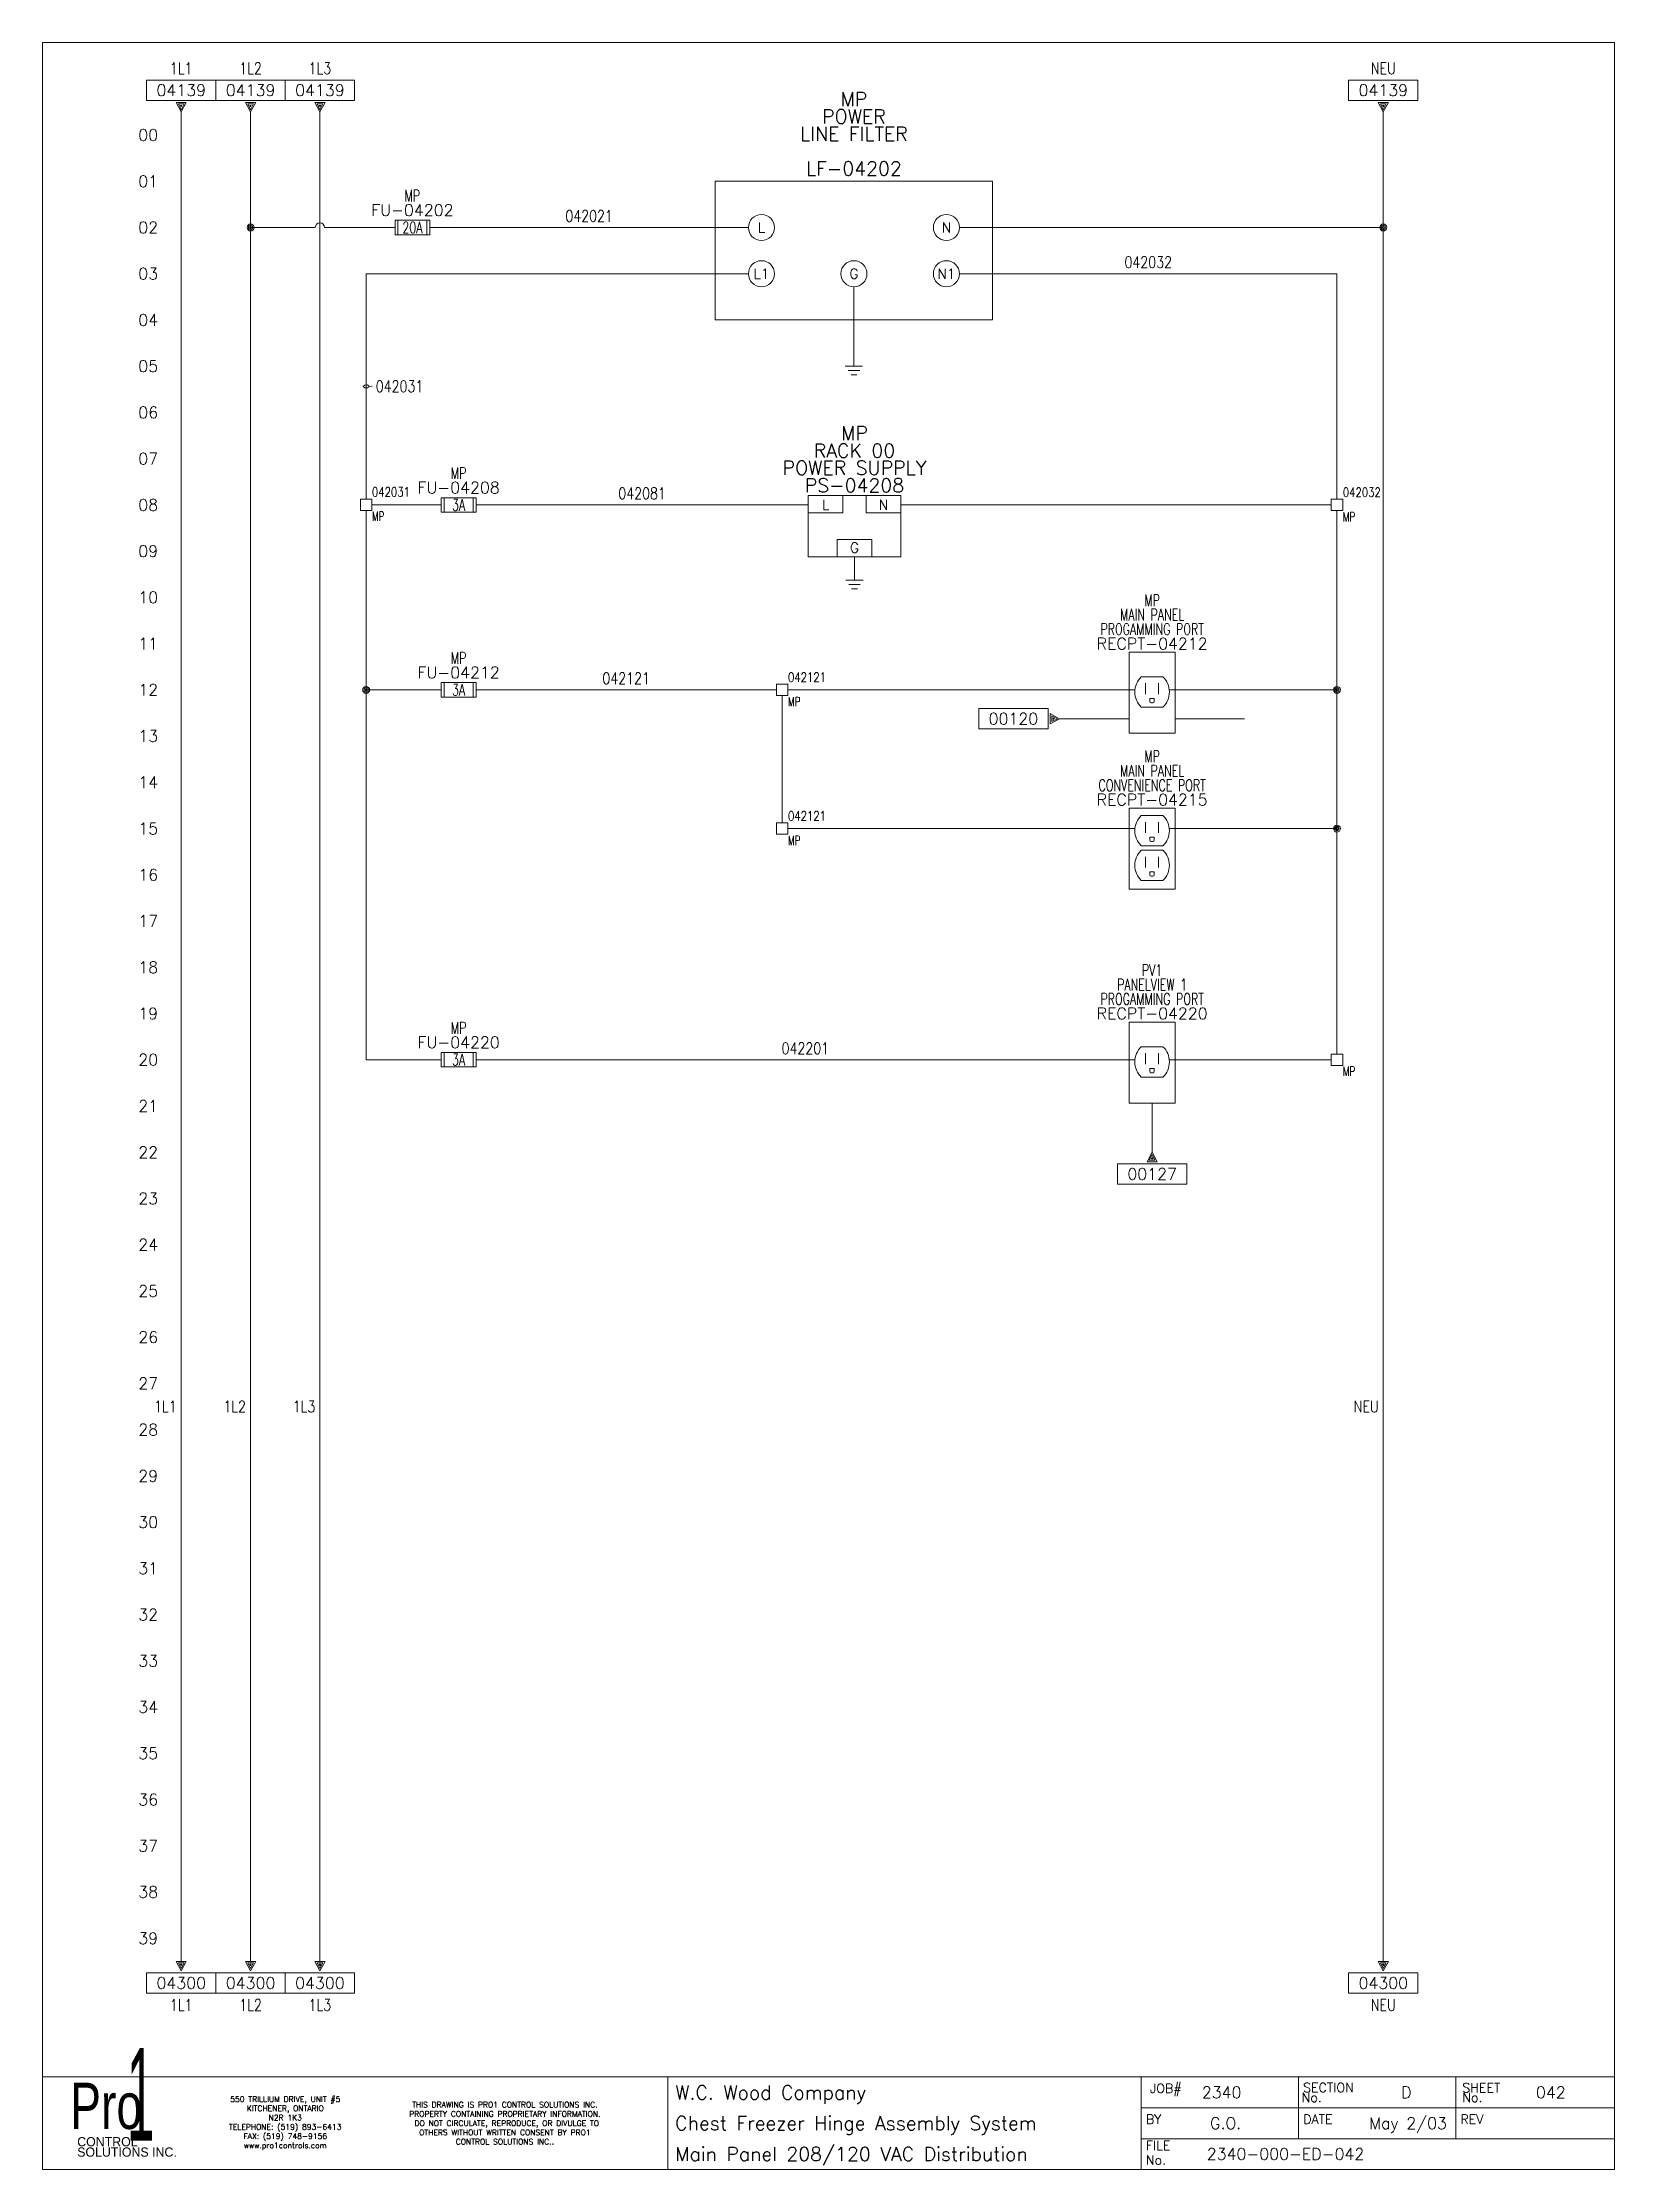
# Model space of a CAD drawing. Header units: inches. Extents: x 0 to 17, y 0 to 23.
import ezdxf
from ezdxf.enums import TextEntityAlignment as Align

# ---------------------------------------------------------------- set-up
doc = ezdxf.new("R2010")
doc.units = ezdxf.units.IN
doc.header["$MEASUREMENT"] = 0
doc.layers.get('0').update_dxf_attribs({"lineweight": 5})
for name, color, linetype, lineweight in [('_MULTI_WIRE', 9, 'Continuous', 5), ('BOARDER', 5, 'Continuous', 5), ('DESC', 1, 'Continuous', 5), ('LOC', 252, 'Continuous', 5), ('MISC', 2, 'Continuous', 5), ('SYMS', 7, 'Continuous', 5), ('TAGS', 2, 'Continuous', 5), ('TERMS', 2, 'Continuous', 5), ('Title_Block_Info', 2, 'Continuous', 5), ('WIRENO', 1, 'Continuous', 5), ('WIRES', 7, 'Continuous', 5), ('XREF', 1, 'Continuous', 5)]:
    doc.layers.add(name, color=color, linetype=linetype, lineweight=lineweight)
doc.layers.add('WIRENO_DEST', color=1, linetype='Continuous')
doc.styles.add('SIVAN', font='sivan.TTF', dxfattribs={"height": 1})
doc.styles.add('STACCO', font='STAC222N.TTF', dxfattribs={"height": 1})
doc.styles.get("Standard").update_dxf_attribs({"font": 'romans.shx'})
doc.styles.add('WD', font='romans.shx')

msp = doc.modelspace()

# ---------------------------------------------------------------- texts
at = {"color": 2, "style": 'WD'}
for s, p in [('01', (1.25, 21.5)), ('02', (1.25, 21)), ('03', (1.25, 20.5)), ('04', (1.25, 20)), ('05', (1.25, 19.5)), ('06', (1.25, 19)), ('07', (1.25, 18.5)), ('08', (1.25, 18)), ('09', (1.25, 17.5)), ('10', (1.25, 17)), ('11', (1.25, 16.5)), ('12', (1.25, 16)), ('13', (1.25, 15.5)), ('14', (1.25, 15)), ('15', (1.25, 14.5)), ('16', (1.25, 14)), ('17', (1.25, 13.5)), ('18', (1.25, 13)), ('19', (1.25, 12.5)), ('20', (1.25, 12)), ('21', (1.25, 11.5)), ('22', (1.25, 11)), ('23', (1.25, 10.5)), ('24', (1.25, 10)), ('25', (1.25, 9.5)), ('26', (1.25, 9)), ('27', (1.25, 8.5)), ('28', (1.25, 8)), ('29', (1.25, 7.5)), ('30', (1.25, 7)), ('31', (1.25, 6.5)), ('32', (1.25, 6)), ('33', (1.25, 5.5)), ('34', (1.25, 5)), ('35', (1.25, 4.5)), ('36', (1.25, 4)), ('37', (1.25, 3.5)), ('38', (1.25, 3)), ('39', (1.25, 2.5))]:
    msp.add_text(s, height=0.125, dxfattribs=at).set_placement(p, align=Align.MIDDLE_RIGHT)

# ---------------------------------------------------------------- blocks, each defined once
blk = doc.blocks.new('WD_MLRH')
at = {"color": 2, "style": 'WD'}
blk.add_attdef('RUNGFIRST', text='', height=0.125, dxfattribs=at).set_placement((-0.25, 0), align=Align.MIDDLE_RIGHT)
at = {"style": 'WD', "flags": 1}
for tag, p in [('RUNGHORV', (-0.25, -0.127)), ('RUNGDIST', (-0.25, -0.2)), ('RUNGCNT', (-0.25, -0.237)), ('RUNGINC', (-0.25, -0.163)), ('WIRE-START', (-0.25, -0.356)), ('WIRE-GSUF', (-0.25, -0.396)), ('PH3SPACE', (-0.25, -0.437)), ('WIREMODE', (-0.25, -0.281)), ('WIREFMT', (-0.25, -0.321))]:
    blk.add_attdef(tag, text='', height=0.025, dxfattribs=at).set_placement(p, align=Align.RIGHT)
blk = doc.blocks.new('HA2D2')
for p, q in [((0.375, 0.344), (-0.375, 0.344)), ((-0.375, 0.344), (-0.375, 0.125)), ((0.375, 0.125), (0.375, 0.344)), ((-0.375, 0.125), (0.375, 0.125)), ((0.055, 0.102), (-0.055, 0.102)), ((-0.055, 0.102), (0, 0)), ((0, 0.023), (-0.031, 0.086)), ((-0.031, 0.086), (0.031, 0.086)), ((0, 0.055), (-0.008, 0.07)), ((-0.008, 0.07), (0.008, 0.07)), ((0, 0), (0.055, 0.102)), ((0.031, 0.086), (0, 0.023)), ((0.008, 0.07), (0, 0.055))]:
    blk.add_line(p, q)
at = {"style": 'WD', "width": 0.8, "flags": 8}
for tag, p in [('DESC1', (0, 0.722)), ('WIRENO', (0, 0.534))]:
    blk.add_attdef(tag, text='', height=0.125, dxfattribs=at).set_placement(p, align=Align.TOP_CENTER)
at = {"style": 'WD'}
blk.add_attdef('XREF', text='', height=0.125, dxfattribs=at).set_placement((0, 0.172), align=Align.CENTER)
at = {"style": 'WD', "flags": 1}
for tag, p in [('X8TERM01', (0, 0)), ('SIGCODE', (0.088, 0.066))]:
    blk.add_attdef(tag, p, '', height=0.01, dxfattribs=at)
blk = doc.blocks.new('WD_WNV')
at = {"linetype": 'Continuous', "style": 'WD', "width": 0.8}
blk.add_attdef('WIRENO', text='', height=0.125, dxfattribs=at).set_placement((-0.05, 0), align=Align.MIDDLE_RIGHT)
blk = doc.blocks.new('HA2S4')
for p, q in [((-0.055, 0), (0.055, 0)), ((0, -0.102), (-0.055, 0)), ((0.055, 0), (0, -0.102)), ((0.375, -0.125), (-0.375, -0.125)), ((-0.375, -0.125), (-0.375, -0.344)), ((-0.031, -0.016), (0, -0.078)), ((0.031, -0.016), (-0.031, -0.016)), ((-0.008, -0.031), (0, -0.047)), ((0.008, -0.031), (-0.008, -0.031)), ((0, -0.078), (0.031, -0.016)), ((0, -0.047), (0.008, -0.031)), ((0.375, -0.344), (0.375, -0.125)), ((-0.375, -0.344), (0.375, -0.344))]:
    blk.add_line(p, q)
at = {"style": 'WD', "flags": 1}
for tag, p in [('X2TERM01', (0, 0)), ('SIGCODE', (0.088, -0.059))]:
    blk.add_attdef(tag, p, '', height=0.01, dxfattribs=at)
at = {"style": 'WD'}
blk.add_attdef('XREF', text='', height=0.125, dxfattribs=at).set_placement((0, -0.297), align=Align.CENTER)
at = {"style": 'WD', "width": 0.8, "flags": 8}
for tag, p in [('WIRENO', (0, -0.409)), ('DESC1', (0, -0.597))]:
    blk.add_attdef(tag, text='', height=0.125, dxfattribs=at).set_placement(p, align=Align.TOP_CENTER)
blk = doc.blocks.new('WDDOT')
for radius in [0.0375, 0.0234, 0.0116]:
    blk.add_circle((0, 0), radius)
blk = doc.blocks.new('HLF11_CORCOM_LINE_FILTER')
at = {"linetype": 'Continuous'}
blk.add_lwpolyline([(-1.5, 0.5), (1.5, 0.5), (1.5, -1), (-1.5, -1)], close=True, dxfattribs=at)
for centre in [(-1, 0), (1, 0), (-1, -0.5), (0, -0.5), (1, -0.5)]:
    blk.add_circle(centre, 0.141)
at = {"style": 'WD'}
for tag, p in [('LOC', (0, 1.312)), ('DESC1', (0, 1.125)), ('DESC2', (0, 0.938)), ('DESC3', (0, 0.75)), ('TAG1', (0, 0.562))]:
    blk.add_attdef(tag, text='', height=0.15, dxfattribs=at).set_placement(p, align=Align.CENTER)
blk.add_attdef('INST', (-0.25, 0.25), '', height=0.15, dxfattribs=at)
at = {"linetype": 'Continuous', "style": 'WD'}
for tag, p in [('TERM01', (-1, 0)), ('TERM05', (1, 0)), ('TERM02', (-1, -0.5)), ('TERM03', (0, -0.5)), ('TERM04', (1, -0.5))]:
    blk.add_attdef(tag, text='', height=0.109, dxfattribs=at).set_placement(p, align=Align.MIDDLE)
at = {"style": 'WD', "flags": 1}
for tag, p, height in [('X4TERM01', (-1.141, 0), 0.015), ('X2TERM01', (-1, 0.141), 0.015), ('X2TERM05', (1, 0.141), 0.015), ('X1TERM05', (1.141, 0), 0.015), ('FAMILY', (-0.062, -0.312), 0.01), ('MFG', (-0.062, -0.375), 0.01), ('CAT', (-0.062, -0.438), 0.01), ('X4TERM02', (-1.141, -0.5), 0.015), ('X8TERM02', (-1, -0.641), 0.015), ('ASSYCODE', (-0.062, -0.5), 0.01), ('X8TERM03', (0, -0.641), 0.015), ('X8TERM04', (1, -0.641), 0.015), ('X1TERM04', (1.141, -0.5), 0.015)]:
    blk.add_attdef(tag, p, '', height=height, dxfattribs=at)
blk = doc.blocks.new('HFU1')
for p, q in [((-0.188, -0.078), (-0.188, 0.078)), ((-0.188, 0.078), (0.188, 0.078)), ((-0.156, 0.078), (-0.156, -0.078)), ((0.156, 0.078), (0.156, -0.078)), ((0.188, 0.078), (0.188, -0.078)), ((0.188, -0.078), (-0.188, -0.078))]:
    blk.add_line(p, q)
at = {"style": 'WD', "width": 0.7}
for tag, p in [('INST', (0, 0.451)), ('LOC', (0, 0.281))]:
    blk.add_attdef(tag, text='', height=0.125, dxfattribs=at).set_placement(p, align=Align.CENTER)
at = {"style": 'WD'}
blk.add_attdef('TAG1', text='', height=0.125, dxfattribs=at).set_placement((0, 0.125), align=Align.CENTER)
at = {"linetype": 'Continuous', "style": 'WD', "flags": 9}
for tag, p in [('ASSYCODE', (0.157, 0.251)), ('MFG', (0.156, 0.083)), ('CAT', (0.156, 0.102))]:
    blk.add_attdef(tag, text='', height=0.01, dxfattribs=at).set_placement(p, align=Align.CENTER)
at = {"style": 'WD', "width": 0.7}
blk.add_attdef('RATING1', text='', height=0.125, dxfattribs=at).set_placement((0, 0), align=Align.MIDDLE_CENTER)
at = {"style": 'WD'}
for tag, p, flags in [('X4TERM01', (-0.188, 0), 1), ('FAMILY', (0.129, 0.108), 9), ('X1TERM02', (0.188, 0), 1)]:
    blk.add_attdef(tag, p, '', height=0.01, dxfattribs=dict(at, flags=flags))
for tag, p in [('X2LINK', (0, 0.109)), ('X8LINK', (0, -0.109))]:
    blk.add_attdef(tag, p, '', height=0.01, dxfattribs=at)
at = {"linetype": 'Continuous', "style": 'WD', "flags": 8}
blk.add_attdef('TERM01', text='', height=0.125, dxfattribs=at).set_placement((-0.25, -0.031), align=Align.TOP_RIGHT)
blk.add_attdef('TERM02', text='', height=0.125, dxfattribs=at).set_placement((0.25, -0.031), align=Align.TOP_LEFT)
blk = doc.blocks.new('VGND2')
for p, q in [((0.09375, 0), (-0.09375, 0)), ((-0.0625, -0.046875), (0.0625, -0.046875)), ((-0.03125, -0.09375), (0.03125, -0.09375))]:
    blk.add_line(p, q)
at = {"style": 'WD', "flags": 1}
blk.add_attdef('X2TERM01', (0, 0), '', height=0.01, dxfattribs=at)
blk = doc.blocks.new('HPS11_PLC_POWER_SUPPLY_110VAC')
for p, q in [((-0.5, 0.1), (-0.125, 0.1)), ((-0.5, -0.087), (-0.5, 0.1)), ((-0.125, 0.1), (-0.125, -0.087)), ((0.125, 0.1), (0.5, 0.1)), ((0.125, -0.087), (0.125, 0.1)), ((0.5, 0.1), (0.5, -0.087)), ((-0.125, -0.087), (-0.5, -0.087)), ((0.5, -0.087), (0.125, -0.087)), ((-0.188, -0.375), (0.188, -0.375)), ((-0.188, -0.562), (-0.188, -0.375)), ((0.188, -0.375), (0.188, -0.562)), ((0.188, -0.562), (-0.188, -0.562))]:
    blk.add_line(p, q)
at = {"linetype": 'Continuous'}
blk.add_lwpolyline([(-0.5, 0.1), (0.5, 0.1), (0.5, -0.562), (-0.5, -0.562)], close=True, dxfattribs=at)
at = {"style": 'WD'}
for tag, p in [('LOC', (0, 0.7)), ('DESC1', (0, 0.513)), ('DESC2', (0, 0.325)), ('TAG1', (0, 0.138))]:
    blk.add_attdef(tag, text='', height=0.15, dxfattribs=at).set_placement(p, align=Align.CENTER)
at = {"linetype": 'Continuous', "style": 'WD'}
for tag, p in [('TERM01', (-0.312, 0)), ('TERM05', (0.313, 0)), ('TERM03', (0, -0.462))]:
    blk.add_attdef(tag, text='', height=0.109, dxfattribs=at).set_placement(p, align=Align.MIDDLE)
at = {"style": 'WD', "flags": 1}
for tag, p, height in [('X4TERM01', (-0.5, 0), 0.015), ('X1TERM05', (0.5, 0), 0.015), ('FAMILY', (-0.062, -0.312), 0.01), ('MFG', (-0.062, -0.375), 0.01), ('CAT', (-0.062, -0.438), 0.01), ('ASSYCODE', (-0.062, -0.5), 0.01), ('X8TERM03', (0, -0.562), 0.015)]:
    blk.add_attdef(tag, p, '', height=height, dxfattribs=at)
at = {"style": 'WD'}
blk.add_attdef('INST', (-0.25, -0.25), '', height=0.15, dxfattribs=at)
blk = doc.blocks.new('WD_WNH')
at = {"linetype": 'Continuous', "style": 'WD', "width": 0.8}
blk.add_attdef('WIRENO', text='', height=0.125, dxfattribs=at).set_placement((0, 0.0625), align=Align.CENTER)
blk = doc.blocks.new('HT0W01')
for p, q in [((-0.062, 0.062), (0.062, 0.062)), ((-0.062, -0.062), (-0.062, 0.062)), ((0.062, 0.062), (0.062, -0.062)), ((0.062, -0.062), (-0.062, -0.062))]:
    blk.add_line(p, q)
at = {"style": 'WD', "width": 0.7}
for tag, p in [('INST', (0.062, 0.214)), ('LOC', (0.062, -0.178))]:
    blk.add_attdef(tag, p, '', height=0.1, dxfattribs=at)
at = {"style": 'WD', "flags": 1}
for tag, p, height in [('X4TERM01', (-0.062, 0), 0.01), ('X4TERMDESC01', (-0.055, -0.023), 0.025), ('X2TERMDESC01', (-0.006, 0.029), 0.025), ('X2TERM01', (0, 0.062), 0.01), ('X1TERMDESC01', (0.039, 0.007), 0.025), ('X1TERM01', (0.062, 0), 0.01), ('X8TERM01', (0, -0.062), 0.01), ('X8TERMDESC01', (0, -0.054), 0.025)]:
    blk.add_attdef(tag, p, '', height=height, dxfattribs=at)
at = {"linetype": 'Continuous', "style": 'WD'}
for tag, p, width, flags in [('WIRENO', (0.062, 0.087), 0.8, 8), ('TAGSTRIP', (0.05, -0.297), 0.9, 8), ('CAT', (0.213, -0.406), 0.8, 1)]:
    blk.add_attdef(tag, p, '', height=0.1, dxfattribs=dict(at, width=width, flags=flags))
at = {"linetype": 'Continuous', "style": 'WD', "width": 0.8, "flags": 1}
blk.add_attdef('MFG', text='', height=0.1, dxfattribs=at).set_placement((0.088, -0.406), align=Align.RIGHT)
at = {"style": 'WD', "width": 0.7, "flags": 1}
blk.add_attdef('ASSYCODE', (0.062, -0.281), '', height=0.01, dxfattribs=at)
blk = doc.blocks.new('VT0W01')
for p, q in [((-0.062, 0.062), (0.062, 0.062)), ((-0.062, -0.062), (-0.062, 0.062)), ((0.062, 0.062), (0.062, -0.062)), ((0.062, -0.062), (-0.062, -0.062))]:
    blk.add_line(p, q)
at = {"style": 'WD', "width": 0.7}
for tag, p in [('INST', (0.062, 0.208)), ('LOC', (0.062, -0.173))]:
    blk.add_attdef(tag, p, '', height=0.1, dxfattribs=at)
at = {"style": 'WD', "flags": 1}
for tag, p, height in [('X4TERM01', (-0.062, 0), 0.01), ('X4TERMDESC01', (-0.055, -0.023), 0.025), ('X2TERMDESC01', (-0.006, 0.029), 0.025), ('X2TERM01', (0, 0.062), 0.01), ('X1TERMDESC01', (0.039, -0.003), 0.025), ('X1TERM01', (0.062, 0), 0.01), ('X8TERM01', (0, -0.062), 0.01), ('X8TERMDESC01', (0, -0.054), 0.025)]:
    blk.add_attdef(tag, p, '', height=height, dxfattribs=at)
at = {"linetype": 'Continuous', "style": 'WD'}
for tag, p, width, flags in [('WIRENO', (0.062, 0.091), 0.8, 8), ('TAGSTRIP', (0.05, -0.282), 0.9, 8), ('CAT', (0.213, -0.406), 0.8, 1)]:
    blk.add_attdef(tag, p, '', height=0.1, dxfattribs=dict(at, width=width, flags=flags))
at = {"linetype": 'Continuous', "style": 'WD', "width": 0.8, "flags": 1}
blk.add_attdef('MFG', text='', height=0.1, dxfattribs=at).set_placement((0.088, -0.406), align=Align.RIGHT)
at = {"style": 'WD', "width": 0.7, "flags": 1}
blk.add_attdef('ASSYCODE', (0.062, -0.281), '', height=0.01, dxfattribs=at)
blk = doc.blocks.new('TB_P')
at = {"color": 5}
blk.add_line((6.764, 0), (6.764, 1), dxfattribs=at)
at = {"color": 5, "linetype": 'Continuous'}
blk.add_line((15.283, 1), (15.283, 0.667), dxfattribs=at)
blk.add_lwpolyline([(0, 0), (17, 0), (17, 23), (0, 23)], close=True, dxfattribs=at)
at = {"layer": 'BOARDER', "linetype": 'Continuous'}
for p, q in [((0, 1), (17, 1)), ((0, 1), (0, 0)), ((11.882, 1), (11.882, 0.667)), ((11.882, 1), (11.882, 0)), ((11.882, 1), (11.882, 0)), ((11.882, 1), (11.882, 0)), ((13.583, 1), (13.583, 0.667)), ((11.882, 0.667), (17, 0.667)), ((13.583, 0.667), (13.583, 0.333)), ((15.283, 0.667), (15.283, 0.333)), ((11.882, 0.333), (17, 0.333))]:
    blk.add_line(p, q, dxfattribs=at)
at = {"color": 5, "char_height": 0.06, "attachment_point": 5, "style": 'WD'}
for s, insert, width in [('550 TRILLIUM DRIVE, UNIT #5\\PKITCHENER, ONTARIO\\PN2R 1K3\\PTELEPHONE: (519) 893-6413\\PFAX: (519) 748-9156\\Pwww.pro1controls.com', (2.625, 0.5), 1.804), ('THIS DRAWING IS PRO1 CONTROL SOLUTIONS INC. PROPERTY CONTAINING PROPRIETARY INFORMATION.  DO NOT CIRCULATE, REPRODUCE, OR DIVULGE TO OTHERS WITHOUT WRITTEN CONSENT BY PRO1 CONTROL SOLUTIONS INC..', (5, 0.5), 2.264)]:
    blk.add_mtext(s, dxfattribs=dict(at, insert=insert, width=width))
at = {"color": 2, "linetype": 'Continuous', "style": 'WD', "flags": 1}
for tag, p in [('REV1_NO', (1.734, 3.29)), ('REV1_BY', (7.303, 3.29)), ('REV1_DATE', (9.562, 3.29)), ('REV2_NO', (1.734, 3.04)), ('REV2_BY', (7.303, 3.04)), ('REV2_DATE', (9.562, 3.04)), ('REV3_NO', (1.734, 2.79)), ('REV3_BY', (7.303, 2.79)), ('REV3_DATE', (9.562, 2.79)), ('REV4_NO', (1.734, 2.54)), ('REV4_BY', (7.303, 2.54)), ('REV4_DATE', (9.562, 2.54)), ('REV5_NO', (1.734, 2.29)), ('REV5_BY', (7.303, 2.29)), ('REV5_DATE', (9.562, 2.29)), ('REV6_NO', (1.734, 2.04)), ('REV6_BY', (7.303, 2.04)), ('REV6_DATE', (9.562, 2.04)), ('REV7_NO', (1.734, 1.79)), ('REV7_BY', (7.303, 1.79)), ('REV7_DATE', (9.562, 1.79)), ('REV8_NO', (1.734, 1.54)), ('REV8_BY', (7.303, 1.54)), ('REV8_DATE', (9.562, 1.54)), ('REV9_NO', (1.734, 1.29)), ('REV9_BY', (7.303, 1.29)), ('REV9_DATE', (9.562, 1.29))]:
    blk.add_attdef(tag, text='', height=0.15, dxfattribs=at).set_placement(p, align=Align.MIDDLE_CENTER)
for tag, p in [('REV1_CHANGE', (2.292, 3.29)), ('REV2_CHANGE', (2.292, 3.04)), ('REV3_CHANGE', (2.292, 2.79)), ('REV4_CHANGE', (2.292, 2.54)), ('REV5_CHANGE', (2.292, 2.29)), ('REV6_CHANGE', (2.292, 2.04)), ('REV7_CHANGE', (2.292, 1.79)), ('REV8_CHANGE', (2.292, 1.54)), ('REV9_CHANGE', (2.292, 1.29))]:
    blk.add_attdef(tag, text='', height=0.15, dxfattribs=at).set_placement(p, align=Align.MIDDLE_LEFT)
at = {"layer": 'BOARDER', "lineweight": 0}
for s, height, style, width, p in [('1', 1, 'SIVAN', 0.4, (1.062, 0.812)), ('Pro', 0.5, 'STACCO', 0.75, (0.688, 0.688))]:
    blk.add_text(s, height=height, dxfattribs=dict(at, style=style, width=width)).set_placement(p, align=Align.MIDDLE_CENTER)
at = {"layer": 'BOARDER', "linetype": 'Continuous', "style": 'WD'}
for s, p in [('JOB#', (11.976, 0.827)), ('SECTION', (13.633, 0.835)), ('SHEET', (15.354, 0.834)), ('No.', (13.617, 0.729)), ('No.', (15.354, 0.729)), ('BY', (11.933, 0.493)), ('DATE', (13.634, 0.493)), ('REV', (15.334, 0.493)), ('FILE', (11.932, 0.21)), ('No.', (11.932, 0.052))]:
    blk.add_text(s, height=0.1, dxfattribs=at).set_placement(p)
at = {"layer": 'BOARDER', "lineweight": 0, "style": 'STACCO'}
for s, p in [('SOLUTIONS INC.', (0.375, 0.188)), ('CONTROL', (0.375, 0.3))]:
    blk.add_text(s, height=0.1, dxfattribs=at).set_placement(p, align=Align.MIDDLE_LEFT)
at = {"layer": 'Title_Block_Info', "ltscale": 0.1}
for tag, p in [('CUSTOMER', (6.842, 0.833)), ('JOB DESCRIPTION LINE', (6.842, 0.5)), ('DRAWING DESCRIPTION', (6.842, 0.167))]:
    blk.add_attdef(tag, text='', height=0.15, dxfattribs=at).set_placement(p, align=Align.MIDDLE_LEFT)
at = {"layer": 'Title_Block_Info', "ltscale": 0.1, "style": 'WD'}
for tag, p in [('JOB #', (12.752, 0.833)), ('SEC. NO.', (14.75, 0.833)), ('SHT. NO.', (16.312, 0.833)), ('NAME', (12.795, 0.5)), ('REV', (16.194, 0.5))]:
    blk.add_attdef(tag, text='', height=0.125, dxfattribs=at).set_placement(p, align=Align.MIDDLE_CENTER)
blk.add_attdef('DATE', text='', height=0.125, dxfattribs=at).set_placement((15.188, 0.5), align=Align.MIDDLE_RIGHT)
blk.add_attdef('FILE NUMBER', text='', height=0.125, dxfattribs=at).set_placement((12.591, 0.167), align=Align.MIDDLE_LEFT)
blk = doc.blocks.new('HCN1RSGL')
for p, q in [((-0.25, 0.406), (0.25, 0.406)), ((-0.25, -0.469), (-0.25, 0.406)), ((0.25, 0.406), (0.25, -0.469)), ((0.117, 0.14), (-0.117, 0.14)), ((-0.071, 0.071), (-0.071, -0.046)), ((0.07, 0.071), (0.07, -0.046)), ((0.117, -0.187), (-0.117, -0.187)), ((-0.024, -0.093), (0.023, -0.093)), ((-0.024, -0.125), (-0.024, -0.093)), ((0.008, -0.14), (-0.009, -0.14)), ((0.023, -0.093), (0.023, -0.125)), ((0.25, -0.469), (-0.25, -0.469))]:
    blk.add_line(p, q)
for centre, radius, start, end in [((0.039, -0.023), 0.226, 133.6028, 226.3972), ((-0.039, -0.023), 0.226, 313.6028, 46.3972), ((-0.009, -0.125), 0.015, 180, 270), ((0.008, -0.125), 0.015, 270, 0)]:
    blk.add_arc(centre, radius, start, end)
at = {"style": 'WD', "width": 0.7}
for tag, p in [('INST', (0, 1.076)), ('LOC', (0, 0.906)), ('DESC1', (0, 0.75)), ('DESC2', (0, 0.594))]:
    blk.add_attdef(tag, text='', height=0.125, dxfattribs=at).set_placement(p, align=Align.CENTER)
at = {"style": 'WD'}
blk.add_attdef('TAG1', text='', height=0.125, dxfattribs=at).set_placement((0, 0.438), align=Align.CENTER)
for tag, p, flags in [('X4TERM01', (-0.188, 0), 1), ('X1TERM02', (0.188, 0), 1), ('FAMILY', (0.205, 0.152), 9), ('X8TERM03', (0, -0.14), 1)]:
    blk.add_attdef(tag, p, '', height=0.01, dxfattribs=dict(at, flags=flags))
at = {"linetype": 'Continuous', "style": 'WD', "flags": 9}
for tag, p in [('ASSYCODE', (0.23, 0.071)), ('MFG', (0.228, 0.089)), ('CAT', (0.23, 0.108))]:
    blk.add_attdef(tag, text='', height=0.01, dxfattribs=at).set_placement(p, align=Align.CENTER)
at = {"linetype": 'Continuous', "style": 'WD', "flags": 8}
blk.add_attdef('TERM01', text='', height=0.125, dxfattribs=at).set_placement((-0.281, -0.016), align=Align.TOP_RIGHT)
for tag, p in [('TERM02', (0.281, -0.016)), ('TERM03', (0.08, -0.243))]:
    blk.add_attdef(tag, text='', height=0.125, dxfattribs=at).set_placement(p, align=Align.TOP_LEFT)
blk = doc.blocks.new('HA2D4')
for p, q in [((-0.055, -0.102), (0, 0)), ((0, 0), (0.055, -0.102)), ((0.375, -0.125), (-0.375, -0.125)), ((-0.375, -0.125), (-0.375, -0.344)), ((0.055, -0.102), (-0.055, -0.102)), ((0, -0.023), (-0.031, -0.086)), ((-0.031, -0.086), (0.031, -0.086)), ((0, -0.055), (-0.008, -0.07)), ((-0.008, -0.07), (0.008, -0.07)), ((0.031, -0.086), (0, -0.023)), ((0.008, -0.07), (0, -0.055)), ((0.375, -0.344), (0.375, -0.125)), ((-0.375, -0.344), (0.375, -0.344))]:
    blk.add_line(p, q)
at = {"style": 'WD', "flags": 1}
for tag, p in [('X2TERM01', (0, 0)), ('SIGCODE', (0.088, -0.059))]:
    blk.add_attdef(tag, p, '', height=0.01, dxfattribs=at)
at = {"style": 'WD'}
blk.add_attdef('XREF', text='', height=0.125, dxfattribs=at).set_placement((0, -0.297), align=Align.CENTER)
at = {"style": 'WD', "width": 0.8, "flags": 8}
for tag, p in [('WIRENO', (0, -0.409)), ('DESC1', (0, -0.597))]:
    blk.add_attdef(tag, text='', height=0.125, dxfattribs=at).set_placement(p, align=Align.TOP_CENTER)
blk = doc.blocks.new('HA2D3')
for p, q in [((-0.125, 0.109), (-0.875, 0.109)), ((-0.875, 0.109), (-0.875, -0.109)), ((-0.125, 0.109), (-0.125, -0.109)), ((-0.102, 0.055), (-0.102, -0.055)), ((0, 0), (-0.102, 0.055)), ((-0.102, -0.055), (0, 0)), ((-0.086, 0.031), (-0.023, 0)), ((-0.086, -0.031), (-0.086, 0.031)), ((-0.023, 0), (-0.086, -0.031)), ((-0.07, 0.008), (-0.055, 0)), ((-0.07, -0.008), (-0.07, 0.008)), ((-0.055, 0), (-0.07, -0.008)), ((-0.875, -0.109), (-0.125, -0.109))]:
    blk.add_line(p, q)
at = {"style": 'WD', "width": 0.8, "flags": 8}
for tag, p in [('DESC1', (-0.5, 0.487)), ('WIRENO', (-0.5, 0.3))]:
    blk.add_attdef(tag, text='', height=0.125, dxfattribs=at).set_placement(p, align=Align.TOP_CENTER)
at = {"style": 'WD'}
blk.add_attdef('XREF', text='', height=0.125, dxfattribs=at).set_placement((-0.5, -0.062), align=Align.CENTER)
at = {"style": 'WD', "flags": 1}
for tag, p in [('SIGCODE', (-0.099, 0.066)), ('X1TERM01', (0, 0))]:
    blk.add_attdef(tag, p, '', height=0.01, dxfattribs=at)
blk = doc.blocks.new('HCN1RDUP')
for p, q in [((-0.25, 0.219), (0.25, 0.219)), ((-0.25, -0.656), (-0.25, 0.219)), ((0.117, 0.14), (-0.117, 0.14)), ((-0.071, 0.071), (-0.071, -0.046)), ((0.07, 0.071), (0.07, -0.046)), ((0.25, 0.219), (0.25, -0.656)), ((0.117, -0.187), (-0.117, -0.187)), ((-0.024, -0.093), (0.023, -0.093)), ((-0.024, -0.125), (-0.024, -0.093)), ((0.008, -0.14), (-0.009, -0.14)), ((0.023, -0.093), (0.023, -0.125)), ((0.117, -0.235), (-0.117, -0.235)), ((-0.071, -0.304), (-0.071, -0.421)), ((0.07, -0.304), (0.07, -0.421)), ((0.25, -0.656), (-0.25, -0.656)), ((0.117, -0.562), (-0.117, -0.562)), ((-0.024, -0.468), (0.023, -0.468)), ((-0.024, -0.5), (-0.024, -0.468)), ((0.008, -0.515), (-0.009, -0.515)), ((0.023, -0.468), (0.023, -0.5))]:
    blk.add_line(p, q)
for centre, radius, start, end in [((0.039, -0.023), 0.226, 133.6028, 226.3972), ((-0.039, -0.023), 0.226, 313.6028, 46.3972), ((-0.009, -0.125), 0.015, 180, 270), ((0.008, -0.125), 0.015, 270, 0), ((0.039, -0.398), 0.226, 133.6028, 226.3972), ((-0.039, -0.398), 0.226, 313.6028, 46.3972), ((-0.009, -0.5), 0.015, 180, 270), ((0.008, -0.5), 0.015, 270, 0)]:
    blk.add_arc(centre, radius, start, end)
at = {"style": 'WD', "width": 0.7}
for tag, p in [('INST', (0, 0.888)), ('LOC', (0, 0.719)), ('DESC1', (0, 0.562)), ('DESC2', (0, 0.406))]:
    blk.add_attdef(tag, text='', height=0.125, dxfattribs=at).set_placement(p, align=Align.CENTER)
at = {"style": 'WD'}
blk.add_attdef('TAG1', text='', height=0.125, dxfattribs=at).set_placement((0, 0.25), align=Align.CENTER)
for tag, p, flags in [('X4TERM01', (-0.188, 0), 1), ('X1TERM02', (0.188, 0), 1), ('FAMILY', (0.205, 0.152), 9), ('X8TERM03', (0, -0.14), 1), ('X4TERM04', (-0.188, -0.375), 1), ('X1TERM05', (0.188, -0.375), 1), ('X8TERM06', (0, -0.515), 1)]:
    blk.add_attdef(tag, p, '', height=0.01, dxfattribs=dict(at, flags=flags))
at = {"linetype": 'Continuous', "style": 'WD', "flags": 9}
for tag, p in [('ASSYCODE', (0.23, 0.071)), ('MFG', (0.228, 0.089)), ('CAT', (0.23, 0.108))]:
    blk.add_attdef(tag, text='', height=0.01, dxfattribs=at).set_placement(p, align=Align.CENTER)
at = {"linetype": 'Continuous', "style": 'WD', "flags": 8}
for tag, p in [('TERM01', (-0.281, -0.016)), ('TERM04', (-0.281, -0.391))]:
    blk.add_attdef(tag, text='', height=0.125, dxfattribs=at).set_placement(p, align=Align.TOP_RIGHT)
for tag, p in [('TERM02', (0.281, -0.016)), ('TERM05', (0.281, -0.391)), ('TERM06', (0.08, -0.587))]:
    blk.add_attdef(tag, text='', height=0.125, dxfattribs=at).set_placement(p, align=Align.TOP_LEFT)

# ---------------------------------------------------------------- linework, layer by layer
at = {"layer": '_MULTI_WIRE'}
for p, q in [((8.775, 20.359), (8.775, 19.5)), ((8.781, 17.438), (8.781, 17.188))]:
    msp.add_line(p, q, dxfattribs=at)
at = {"layer": 'SYMS'}
for p, q in [((11.75, 15.688), (11, 15.688)), ((12.25, 15.688), (13, 15.688)), ((12, 11.531), (12, 11))]:
    msp.add_line(p, q, dxfattribs=at)
at = {"layer": 'WIRENO'}
msp.add_lwpolyline([(3.566, 19.283), (3.531, 19.282), (3.515, 19.297), (3.484, 19.296), (3.469, 19.281), (3.485, 19.265), (3.516, 19.266), (3.524, 19.274)], dxfattribs=at)
at = {"layer": 'WIRES'}
for p, q in [((1.5, 22.25), (1.5, 2.25)), ((2.25, 22.25), (2.25, 2.25)), ((3, 22.25), (3, 2.25)), ((14.5, 22.25), (14.5, 2.25)), ((2.25, 21), (2.95, 21)), ((3.05, 21), (3.812, 21)), ((4.188, 21), (7.634, 21)), ((9.916, 21), (14.5, 21)), ((3.5, 20.5), (3.5, 18.062)), ((7.634, 20.5), (3.5, 20.5)), ((9.916, 20.5), (13.999, 20.5)), ((13.999, 20.5), (13.999, 18.062)), ((3.562, 18), (4.312, 18)), ((4.688, 18), (8.281, 18)), ((9.281, 18), (13.937, 18)), ((3.5, 17.938), (3.5, 12)), ((13.999, 17.938), (13.999, 12.062)), ((3.5, 16), (4.312, 16)), ((4.688, 16), (7.938, 16)), ((8, 15.938), (8, 14.562)), ((8.062, 16), (11.812, 16)), ((12.188, 16), (13.999, 16)), ((8.062, 14.5), (11.812, 14.5)), ((12.188, 14.5), (13.999, 14.5)), ((3.5, 12), (4.312, 12)), ((4.688, 12), (11.812, 12)), ((12.188, 12), (13.937, 12))]:
    msp.add_line(p, q, dxfattribs=at)
msp.add_arc((3, 21), 0.05, 0, 180, dxfattribs=at)

# ---------------------------------------------------------------- block references
ref = msp.add_blockref('TB_P', (0, 0))
ref.add_attrib('CUSTOMER', 'W.C. Wood Company', dxfattribs={"layer": 'MISC', "ltscale": 0.1, "height": 0.15}).set_placement((6.842, 0.833), align=Align.MIDDLE_LEFT)
ref.add_attrib('JOB DESCRIPTION LINE', 'Chest Freezer Hinge Assembly System', dxfattribs={"layer": 'MISC', "ltscale": 0.1, "height": 0.15}).set_placement((6.842, 0.5), align=Align.MIDDLE_LEFT)
ref.add_attrib('DRAWING DESCRIPTION', 'Main Panel 208/120 VAC Distribution', dxfattribs={"layer": 'MISC', "ltscale": 0.1, "height": 0.15}).set_placement((6.842, 0.167), align=Align.MIDDLE_LEFT)
ref.add_attrib('JOB #', '2340', dxfattribs={"layer": 'MISC', "ltscale": 0.1, "height": 0.125, "style": 'WD'}).set_placement((12.752, 0.833), align=Align.MIDDLE_CENTER)
ref.add_attrib('SEC. NO.', 'D', dxfattribs={"layer": 'MISC', "ltscale": 0.1, "height": 0.125, "style": 'WD'}).set_placement((14.75, 0.833), align=Align.MIDDLE_CENTER)
ref.add_attrib('SHT. NO.', '042', dxfattribs={"layer": 'MISC', "ltscale": 0.1, "height": 0.125, "style": 'WD'}).set_placement((16.312, 0.833), align=Align.MIDDLE_CENTER)
ref.add_attrib('FILE NUMBER', '2340-000-ED-042', dxfattribs={"layer": 'MISC', "ltscale": 0.1, "height": 0.125, "style": 'WD'}).set_placement((12.591, 0.167), align=Align.MIDDLE_LEFT)
ref.add_attrib('NAME', 'G.O.', dxfattribs={"layer": 'MISC', "ltscale": 0.1, "height": 0.125, "style": 'WD'}).set_placement((12.795, 0.5), align=Align.MIDDLE_CENTER)
ref.add_attrib('DATE', 'May 2/03', dxfattribs={"layer": 'MISC', "ltscale": 0.1, "height": 0.125, "style": 'WD'}).set_placement((15.188, 0.5), align=Align.MIDDLE_RIGHT)
msp.add_blockref('WD_MLRH', (1.5, 22)).add_auto_attribs({'RUNGFIRST': '00'})
at = {"layer": 'SYMS'}
ref = msp.add_blockref('HA2D2', (1.5, 22.25), dxfattribs=at)
ref.add_attrib('XREF', '04139', dxfattribs={"layer": 'XREF', "height": 0.125, "style": 'WD'}).set_placement((1.5, 22.422), align=Align.CENTER)
ref.add_attrib('WIRENO', '1L1', dxfattribs={"layer": 'WIRENO_DEST', "height": 0.125, "style": 'WD', "width": 0.8, "flags": 8}).set_placement((1.5, 22.784), align=Align.TOP_CENTER)
ref = msp.add_blockref('HA2D2', (2.25, 22.25), dxfattribs=at)
ref.add_attrib('XREF', '04139', dxfattribs={"layer": 'XREF', "height": 0.125, "style": 'WD'}).set_placement((2.25, 22.422), align=Align.CENTER)
ref.add_attrib('WIRENO', '1L2', dxfattribs={"layer": 'WIRENO_DEST', "height": 0.125, "style": 'WD', "width": 0.8, "flags": 8}).set_placement((2.25, 22.784), align=Align.TOP_CENTER)
ref = msp.add_blockref('HA2D2', (3, 22.25), dxfattribs=at)
ref.add_attrib('XREF', '04139', dxfattribs={"layer": 'XREF', "height": 0.125, "style": 'WD'}).set_placement((3, 22.422), align=Align.CENTER)
ref.add_attrib('WIRENO', '1L3', dxfattribs={"layer": 'WIRENO_DEST', "height": 0.125, "style": 'WD', "width": 0.8, "flags": 8}).set_placement((3, 22.784), align=Align.TOP_CENTER)
ref = msp.add_blockref('HA2D2', (14.5, 22.25), dxfattribs=at)
ref.add_attrib('XREF', '04139', dxfattribs={"layer": 'XREF', "height": 0.125, "style": 'WD'}).set_placement((14.5, 22.422), align=Align.CENTER)
ref.add_attrib('WIRENO', 'NEU', dxfattribs={"layer": 'WIRENO_DEST', "height": 0.125, "style": 'WD', "width": 0.8, "flags": 8}).set_placement((14.5, 22.784), align=Align.TOP_CENTER)
ref = msp.add_blockref('HLF11_CORCOM_LINE_FILTER', (8.775, 21), dxfattribs=at)
ref.add_attrib('TAG1', 'LF-04202', dxfattribs={"layer": 'TAGS', "height": 0.15, "style": 'WD'}).set_placement((8.775, 21.562), align=Align.CENTER)
ref.add_attrib('DESC2', 'LINE FILTER', dxfattribs={"layer": 'DESC', "height": 0.15, "style": 'WD'}).set_placement((8.775, 21.938), align=Align.CENTER)
ref.add_attrib('DESC1', 'POWER', dxfattribs={"layer": 'DESC', "height": 0.15, "style": 'WD'}).set_placement((8.775, 22.125), align=Align.CENTER)
ref.add_attrib('LOC', 'MP', dxfattribs={"layer": 'LOC', "height": 0.15, "style": 'WD'}).set_placement((8.775, 22.312), align=Align.CENTER)
ref.add_attrib('TERM01', 'L', dxfattribs={"layer": 'TERMS', "linetype": 'Continuous', "height": 0.109, "style": 'WD'}).set_placement((7.775, 21), align=Align.MIDDLE)
ref.add_attrib('TERM02', 'L1', dxfattribs={"layer": 'TERMS', "linetype": 'Continuous', "height": 0.1094, "style": 'WD'}).set_placement((7.775, 20.5), align=Align.MIDDLE)
ref.add_attrib('TERM03', 'G', dxfattribs={"layer": 'TERMS', "linetype": 'Continuous', "height": 0.109, "style": 'WD'}).set_placement((8.775, 20.5), align=Align.MIDDLE)
ref.add_attrib('TERM04', 'N1', dxfattribs={"layer": 'TERMS', "linetype": 'Continuous', "height": 0.1094, "style": 'WD'}).set_placement((9.775, 20.5), align=Align.MIDDLE)
ref.add_attrib('TERM05', 'N', dxfattribs={"layer": 'TERMS', "linetype": 'Continuous', "height": 0.109, "style": 'WD'}).set_placement((9.775, 21), align=Align.MIDDLE)
ref = msp.add_blockref('HFU1', (4, 21), dxfattribs=at)
ref.add_attrib('TAG1', 'FU-04202', dxfattribs={"layer": 'TAGS', "height": 0.125, "style": 'WD'}).set_placement((4, 21.125), align=Align.CENTER)
ref.add_attrib('LOC', 'MP', dxfattribs={"layer": 'LOC', "height": 0.125, "style": 'WD', "width": 0.7}).set_placement((4, 21.281), align=Align.CENTER)
ref.add_attrib('RATING1', '20A', dxfattribs={"layer": 'MISC', "height": 0.125, "style": 'WD', "width": 0.7}).set_placement((4, 21), align=Align.MIDDLE_CENTER)
for name, p in [('WDDOT', (2.25, 21)), ('WDDOT', (14.5, 21)), ('VGND2', (8.775, 19.5)), ('VGND2', (8.781, 17.188)), ('WDDOT', (3.5, 16)), ('WDDOT', (13.999, 16)), ('WDDOT', (13.999, 14.5))]:
    msp.add_blockref(name, p, dxfattribs=at)
ref = msp.add_blockref('HPS11_PLC_POWER_SUPPLY_110VAC', (8.781, 18), dxfattribs=at)
ref.add_attrib('TAG1', 'PS-04208', dxfattribs={"layer": 'TAGS', "height": 0.15, "style": 'WD'}).set_placement((8.781, 18.137), align=Align.CENTER)
ref.add_attrib('DESC2', 'POWER SUPPLY', dxfattribs={"layer": 'DESC', "height": 0.15, "style": 'WD'}).set_placement((8.781, 18.325), align=Align.CENTER)
ref.add_attrib('DESC1', 'RACK 00', dxfattribs={"layer": 'DESC', "height": 0.15, "style": 'WD'}).set_placement((8.781, 18.512), align=Align.CENTER)
ref.add_attrib('LOC', 'MP', dxfattribs={"layer": 'LOC', "height": 0.15, "style": 'WD'}).set_placement((8.781, 18.7), align=Align.CENTER)
ref.add_attrib('TERM01', 'L', dxfattribs={"layer": 'TERMS', "linetype": 'Continuous', "height": 0.109, "style": 'WD'}).set_placement((8.469, 18), align=Align.MIDDLE)
ref.add_attrib('TERM03', 'G', dxfattribs={"layer": 'TERMS', "linetype": 'Continuous', "height": 0.109, "style": 'WD'}).set_placement((8.781, 17.538), align=Align.MIDDLE)
ref.add_attrib('TERM05', 'N', dxfattribs={"layer": 'TERMS', "linetype": 'Continuous', "height": 0.109, "style": 'WD'}).set_placement((9.094, 18), align=Align.MIDDLE)
ref = msp.add_blockref('HFU1', (4.5, 18), dxfattribs=at)
ref.add_attrib('TAG1', 'FU-04208', dxfattribs={"layer": 'TAGS', "height": 0.125, "style": 'WD'}).set_placement((4.5, 18.125), align=Align.CENTER)
ref.add_attrib('LOC', 'MP', dxfattribs={"layer": 'LOC', "height": 0.125, "style": 'WD', "width": 0.7}).set_placement((4.5, 18.281), align=Align.CENTER)
ref.add_attrib('RATING1', '3A', dxfattribs={"layer": 'MISC', "height": 0.125, "style": 'WD', "width": 0.7}).set_placement((4.5, 18), align=Align.MIDDLE_CENTER)
ref = msp.add_blockref('VT0W01', (3.5, 18), dxfattribs=at)
ref.add_attrib('WIRENO', '042031', (3.562, 18.091), dxfattribs={"layer": 'WIRENO', "linetype": 'Continuous', "height": 0.1, "style": 'WD', "width": 0.8, "flags": 8})
ref.add_attrib('LOC', 'MP', (3.562, 17.827), dxfattribs={"layer": 'LOC', "height": 0.1, "style": 'WD', "width": 0.7})
ref = msp.add_blockref('HT0W01', (13.999, 18), dxfattribs=at)
ref.add_attrib('WIRENO', '042032', (14.062, 18.087), dxfattribs={"layer": 'WIRENO', "linetype": 'Continuous', "height": 0.1, "style": 'WD', "width": 0.8, "flags": 8})
ref.add_attrib('LOC', 'MP', (14.062, 17.822), dxfattribs={"layer": 'LOC', "height": 0.1, "style": 'WD', "width": 0.7})
ref = msp.add_blockref('HCN1RSGL', (12, 16), dxfattribs=at)
ref.add_attrib('TAG1', 'RECPT-04212', dxfattribs={"layer": 'TAGS', "height": 0.125, "style": 'WD'}).set_placement((12, 16.438), align=Align.CENTER)
ref.add_attrib('DESC1', 'MAIN PANEL', dxfattribs={"layer": 'DESC', "height": 0.125, "style": 'WD', "width": 0.7}).set_placement((12, 16.75), align=Align.CENTER)
ref.add_attrib('DESC2', 'PROGAMMING PORT', dxfattribs={"layer": 'DESC', "height": 0.125, "style": 'WD', "width": 0.7}).set_placement((12, 16.594), align=Align.CENTER)
ref.add_attrib('LOC', 'MP', dxfattribs={"layer": 'LOC', "height": 0.125, "style": 'WD', "width": 0.7}).set_placement((12, 16.906), align=Align.CENTER)
ref = msp.add_blockref('HFU1', (4.5, 16), dxfattribs=at)
ref.add_attrib('TAG1', 'FU-04212', dxfattribs={"layer": 'TAGS', "height": 0.125, "style": 'WD'}).set_placement((4.5, 16.125), align=Align.CENTER)
ref.add_attrib('LOC', 'MP', dxfattribs={"layer": 'LOC', "height": 0.125, "style": 'WD', "width": 0.7}).set_placement((4.5, 16.281), align=Align.CENTER)
ref.add_attrib('RATING1', '3A', dxfattribs={"layer": 'MISC', "height": 0.125, "style": 'WD', "width": 0.7}).set_placement((4.5, 16), align=Align.MIDDLE_CENTER)
ref = msp.add_blockref('HT0W01', (8, 16), dxfattribs=at)
ref.add_attrib('WIRENO', '042121', (8.062, 16.087), dxfattribs={"layer": 'WIRENO', "linetype": 'Continuous', "height": 0.1, "style": 'WD', "width": 0.8, "flags": 8})
ref.add_attrib('LOC', 'MP', (8.062, 15.822), dxfattribs={"layer": 'LOC', "height": 0.1, "style": 'WD', "width": 0.7})
ref = msp.add_blockref('HA2D3', (11, 15.688), dxfattribs=at)
ref.add_attrib('XREF', '00120', dxfattribs={"layer": 'XREF', "height": 0.125, "style": 'WD'}).set_placement((10.5, 15.625), align=Align.CENTER)
ref = msp.add_blockref('HCN1RDUP', (12, 14.5), dxfattribs=at)
ref.add_attrib('TAG1', 'RECPT-04215', dxfattribs={"layer": 'TAGS', "height": 0.125, "style": 'WD'}).set_placement((12, 14.75), align=Align.CENTER)
ref.add_attrib('DESC1', 'MAIN PANEL', dxfattribs={"layer": 'DESC', "height": 0.125, "style": 'WD', "width": 0.7}).set_placement((12, 15.062), align=Align.CENTER)
ref.add_attrib('DESC2', 'CONVENIENCE PORT', dxfattribs={"layer": 'DESC', "height": 0.125, "style": 'WD', "width": 0.7}).set_placement((12, 14.906), align=Align.CENTER)
ref.add_attrib('LOC', 'MP', dxfattribs={"layer": 'LOC', "height": 0.125, "style": 'WD', "width": 0.7}).set_placement((12, 15.219), align=Align.CENTER)
ref = msp.add_blockref('HT0W01', (8, 14.5), dxfattribs=at)
ref.add_attrib('WIRENO', '042121', (8.062, 14.587), dxfattribs={"layer": 'WIRENO', "linetype": 'Continuous', "height": 0.1, "style": 'WD', "width": 0.8, "flags": 8})
ref.add_attrib('LOC', 'MP', (8.062, 14.322), dxfattribs={"layer": 'LOC', "height": 0.1, "style": 'WD', "width": 0.7})
ref = msp.add_blockref('HCN1RSGL', (12, 12), dxfattribs=at)
ref.add_attrib('TAG1', 'RECPT-04220', dxfattribs={"layer": 'TAGS', "height": 0.125, "style": 'WD'}).set_placement((12, 12.438), align=Align.CENTER)
ref.add_attrib('DESC1', 'PANELVIEW 1', dxfattribs={"layer": 'DESC', "height": 0.125, "style": 'WD', "width": 0.7}).set_placement((12, 12.75), align=Align.CENTER)
ref.add_attrib('DESC2', 'PROGAMMING PORT', dxfattribs={"layer": 'DESC', "height": 0.125, "style": 'WD', "width": 0.7}).set_placement((12, 12.594), align=Align.CENTER)
ref.add_attrib('LOC', 'PV1', dxfattribs={"layer": 'LOC', "height": 0.125, "style": 'WD', "width": 0.7}).set_placement((12, 12.906), align=Align.CENTER)
ref = msp.add_blockref('HFU1', (4.5, 12), dxfattribs=at)
ref.add_attrib('TAG1', 'FU-04220', dxfattribs={"layer": 'TAGS', "height": 0.125, "style": 'WD'}).set_placement((4.5, 12.125), align=Align.CENTER)
ref.add_attrib('LOC', 'MP', dxfattribs={"layer": 'LOC', "height": 0.125, "style": 'WD', "width": 0.7}).set_placement((4.5, 12.281), align=Align.CENTER)
ref.add_attrib('RATING1', '3A', dxfattribs={"layer": 'MISC', "height": 0.125, "style": 'WD', "width": 0.7}).set_placement((4.5, 12), align=Align.MIDDLE_CENTER)
ref = msp.add_blockref('VT0W01', (13.999, 12), dxfattribs=at)
ref.add_attrib('LOC', 'MP', (14.062, 11.827), dxfattribs={"layer": 'LOC', "height": 0.1, "style": 'WD', "width": 0.7})
ref = msp.add_blockref('HA2D4', (12, 11), dxfattribs=at)
ref.add_attrib('XREF', '00127', dxfattribs={"layer": 'XREF', "height": 0.125, "style": 'WD'}).set_placement((12, 10.703), align=Align.CENTER)
ref = msp.add_blockref('HA2S4', (1.5, 2.25), dxfattribs=at)
ref.add_attrib('XREF', '04300', dxfattribs={"layer": 'XREF', "height": 0.125, "style": 'WD'}).set_placement((1.5, 1.953), align=Align.CENTER)
ref.add_attrib('WIRENO', '1L1', dxfattribs={"layer": 'WIRENO', "height": 0.125, "style": 'WD', "width": 0.8, "flags": 8}).set_placement((1.5, 1.841), align=Align.TOP_CENTER)
ref = msp.add_blockref('HA2S4', (2.25, 2.25), dxfattribs=at)
ref.add_attrib('XREF', '04300', dxfattribs={"layer": 'XREF', "height": 0.125, "style": 'WD'}).set_placement((2.25, 1.953), align=Align.CENTER)
ref.add_attrib('WIRENO', '1L2', dxfattribs={"layer": 'WIRENO', "height": 0.125, "style": 'WD', "width": 0.8, "flags": 8}).set_placement((2.25, 1.841), align=Align.TOP_CENTER)
ref = msp.add_blockref('HA2S4', (3, 2.25), dxfattribs=at)
ref.add_attrib('XREF', '04300', dxfattribs={"layer": 'XREF', "height": 0.125, "style": 'WD'}).set_placement((3, 1.953), align=Align.CENTER)
ref.add_attrib('WIRENO', '1L3', dxfattribs={"layer": 'WIRENO', "height": 0.125, "style": 'WD', "width": 0.8, "flags": 8}).set_placement((3, 1.841), align=Align.TOP_CENTER)
ref = msp.add_blockref('HA2S4', (14.5, 2.25), dxfattribs=at)
ref.add_attrib('XREF', '04300', dxfattribs={"layer": 'XREF', "height": 0.125, "style": 'WD'}).set_placement((14.5, 1.953), align=Align.CENTER)
ref.add_attrib('WIRENO', 'NEU', dxfattribs={"layer": 'WIRENO', "height": 0.125, "style": 'WD', "width": 0.8, "flags": 8}).set_placement((14.5, 1.841), align=Align.TOP_CENTER)
at = {"layer": 'WIRENO'}
ref = msp.add_blockref('WD_WNH', (5.911, 21), dxfattribs=at)
ref.add_attrib('WIRENO', '042021', dxfattribs={"linetype": 'Continuous', "height": 0.125, "style": 'WD', "width": 0.8}).set_placement((5.911, 21.062), align=Align.CENTER)
ref = msp.add_blockref('WD_WNH', (11.958, 20.5), dxfattribs=at)
ref.add_attrib('WIRENO', '042032', dxfattribs={"linetype": 'Continuous', "height": 0.125, "style": 'WD', "width": 0.8}).set_placement((11.958, 20.562), align=Align.CENTER)
ref = msp.add_blockref('WD_WNV', (3.5, 19.281), dxfattribs=at)
ref.add_attrib('WIRENO', '042031', dxfattribs={"linetype": 'Continuous', "height": 0.125, "style": 'WD', "width": 0.8}).set_placement((4.118, 19.283), align=Align.MIDDLE_RIGHT)
ref = msp.add_blockref('WD_WNH', (6.484, 18), dxfattribs=at)
ref.add_attrib('WIRENO', '042081', dxfattribs={"linetype": 'Continuous', "height": 0.125, "style": 'WD', "width": 0.8}).set_placement((6.484, 18.062), align=Align.CENTER)
ref = msp.add_blockref('WD_WNH', (6.312, 16), dxfattribs=at)
ref.add_attrib('WIRENO', '042121', dxfattribs={"linetype": 'Continuous', "height": 0.125, "style": 'WD', "width": 0.8}).set_placement((6.312, 16.062), align=Align.CENTER)
ref = msp.add_blockref('WD_WNH', (8.25, 12), dxfattribs=at)
ref.add_attrib('WIRENO', '042201', dxfattribs={"linetype": 'Continuous', "height": 0.125, "style": 'WD', "width": 0.8}).set_placement((8.25, 12.062), align=Align.CENTER)
ref = msp.add_blockref('WD_WNV', (1.5, 8.25), dxfattribs=at)
ref.add_attrib('WIRENO', '1L1', dxfattribs={"linetype": 'Continuous', "height": 0.125, "style": 'WD', "width": 0.8}).set_placement((1.45, 8.25), align=Align.MIDDLE_RIGHT)
ref = msp.add_blockref('WD_WNV', (2.25, 8.25), dxfattribs=at)
ref.add_attrib('WIRENO', '1L2', dxfattribs={"linetype": 'Continuous', "height": 0.125, "style": 'WD', "width": 0.8}).set_placement((2.2, 8.25), align=Align.MIDDLE_RIGHT)
ref = msp.add_blockref('WD_WNV', (3, 8.25), dxfattribs=at)
ref.add_attrib('WIRENO', '1L3', dxfattribs={"linetype": 'Continuous', "height": 0.125, "style": 'WD', "width": 0.8}).set_placement((2.95, 8.25), align=Align.MIDDLE_RIGHT)
ref = msp.add_blockref('WD_WNV', (14.5, 8.25), dxfattribs=at)
ref.add_attrib('WIRENO', 'NEU', dxfattribs={"linetype": 'Continuous', "height": 0.125, "style": 'WD', "width": 0.8}).set_placement((14.45, 8.25), align=Align.MIDDLE_RIGHT)

msp.set_redraw_order([(e.dxf.handle, doc.entitydb.next_handle()) for e in msp.query("TEXT MTEXT ATTDEF DIMENSION ARC_DIMENSION")])  # texts and dimensions are drawn at this point

doc.saveas('drawing.dxf')
